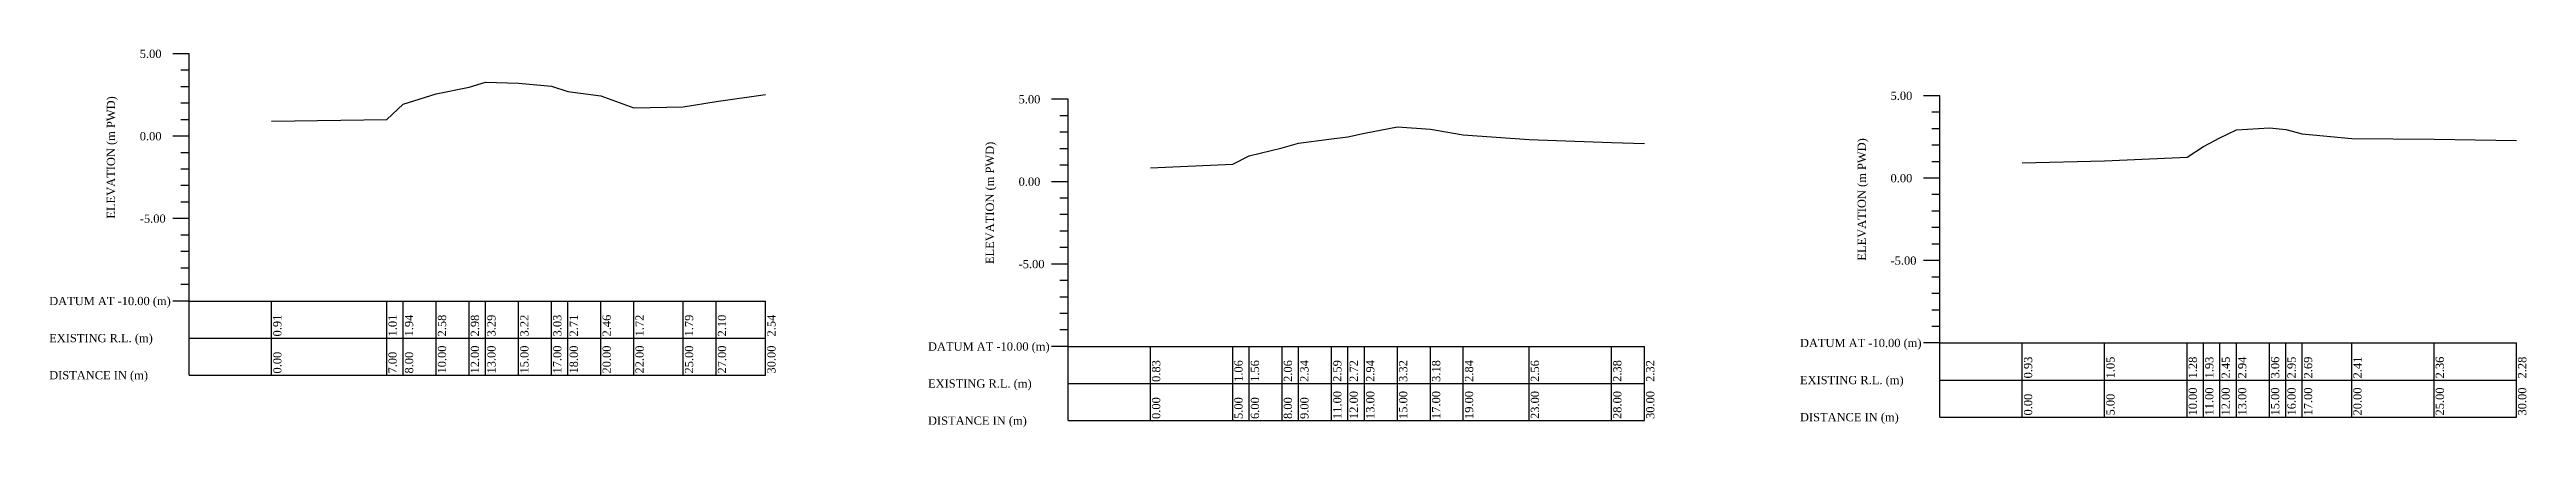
# Model space of a CAD drawing. Header units: metres. Extents: x -148477 to 168932, y -55673 to -2736.
# Drawn here: x 6302.8 to 6453.2, y -12146.1 to -12123.1 of the extents above; entities that cross this region are included whole.
import ezdxf

# ---------------------------------------------------------------- set-up
doc = ezdxf.new("R2010")
doc.units = ezdxf.units.M
doc.styles.add('liza', font='times.ttf', dxfattribs={"height": 2})

msp = doc.modelspace()

# ---------------------------------------------------------------- texts
at = {"color": 6, "linetype": 'Continuous', "lineweight": -3, "ltscale": 0.5, "char_height": 0.5, "attachment_point": 1, "style": 'liza'}
for s, insert, width in [('5.00', (6308.2939, -12123.136), 2), ('5.00', (6361.6542, -12125.8937), 2), ('5.00', (6414.5963, -12125.6816), 2), ('0.00', (6308.2939, -12128.136), 2), ('0.00', (6361.6542, -12130.8937), 2), ('0.00', (6414.5963, -12130.6816), 2), ('-5.00', (6308.2939, -12133.136), 2), ('-5.00', (6361.6542, -12135.8937), 2), ('-5.00', (6414.5963, -12135.6816), 2), ('DATUM AT -10.00 (m)', (6302.7939, -12138.136), 7.5), ('EXISTING R.L. (m)', (6302.7939, -12140.386), 7.5), ('DATUM AT -10.00 (m)', (6356.1542, -12140.8937), 7.5), ('DATUM AT -10.00 (m)', (6409.0963, -12140.6816), 7.5), ('DISTANCE IN (m)', (6302.7939, -12142.636), 7.5), ('EXISTING R.L. (m)', (6356.1542, -12143.1437), 7.5), ('EXISTING R.L. (m)', (6409.0963, -12142.9316), 7.5), ('DISTANCE IN (m)', (6356.1542, -12145.3937), 7.5), ('DISTANCE IN (m)', (6409.0963, -12145.1816), 7.5)]:
    msp.add_mtext(s, dxfattribs=dict(at, insert=insert, width=width))
at = {"color": 6, "linetype": 'Continuous', "lineweight": -3, "ltscale": 0.5, "char_height": 0.5, "attachment_point": 1, "rotation": 90, "style": 'liza'}
for s, insert, width in [('ELEVATION (m PWD)', (6306.2939, -12133.386), 10), ('ELEVATION (m PWD)', (6359.6542, -12136.1437), 10), ('ELEVATION (m PWD)', (6412.5963, -12135.9316), 10), ('0.91', (6316.3939, -12140.536), 2.15), ('1.01', (6323.3939, -12140.536), 2.15), ('1.94', (6324.3939, -12140.536), 2.15), ('2.58', (6326.3939, -12140.536), 2.15), ('2.98', (6328.3939, -12140.536), 2.15), ('3.29', (6329.3939, -12140.536), 2.15), ('3.22', (6331.3939, -12140.536), 2.15), ('3.03', (6333.3939, -12140.536), 2.15), ('2.71', (6334.3939, -12140.536), 2.15), ('2.46', (6336.3939, -12140.536), 2.15), ('1.72', (6338.3939, -12140.536), 2.15), ('1.79', (6341.3939, -12140.536), 2.15), ('2.10', (6343.3939, -12140.536), 2.15), ('2.54', (6346.3939, -12140.536), 2.15), ('0.00', (6316.3939, -12142.786), 2.15), ('7.00', (6323.3939, -12142.786), 2.15), ('8.00', (6324.3939, -12142.786), 2.15), ('10.00', (6326.3939, -12142.786), 2.15), ('12.00', (6328.3939, -12142.786), 2.15), ('13.00', (6329.3939, -12142.786), 2.15), ('15.00', (6331.3939, -12142.786), 2.15), ('17.00', (6333.3939, -12142.786), 2.15), ('18.00', (6334.3939, -12142.786), 2.15), ('20.00', (6336.3939, -12142.786), 2.15), ('22.00', (6338.3939, -12142.786), 2.15), ('25.00', (6341.3939, -12142.786), 2.15), ('27.00', (6343.3939, -12142.786), 2.15), ('30.00', (6346.3939, -12142.786), 2.15), ('0.83', (6369.7542, -12143.2937), 2.15), ('1.06', (6374.7542, -12143.2937), 2.15), ('1.56', (6375.7542, -12143.2937), 2.15), ('2.06', (6377.7542, -12143.2937), 2.15), ('2.34', (6378.7542, -12143.2937), 2.15), ('2.59', (6380.7542, -12143.2937), 2.15), ('2.72', (6381.7542, -12143.2937), 2.15), ('2.94', (6382.7542, -12143.2937), 2.15), ('3.32', (6384.7542, -12143.2937), 2.15), ('3.18', (6386.7542, -12143.2937), 2.15), ('2.84', (6388.7542, -12143.2937), 2.15), ('2.56', (6392.7542, -12143.2937), 2.15), ('2.38', (6397.7542, -12143.2937), 2.15), ('2.32', (6399.7542, -12143.2937), 2.15), ('0.93', (6422.6963, -12143.0816), 2.15), ('1.05', (6427.6963, -12143.0816), 2.15), ('1.28', (6432.6963, -12143.0816), 2.15), ('1.93', (6433.6963, -12143.0816), 2.15), ('2.45', (6434.6963, -12143.0816), 2.15), ('2.94', (6435.6963, -12143.0816), 2.15), ('3.06', (6437.6963, -12143.0816), 2.15), ('2.95', (6438.6963, -12143.0816), 2.15), ('2.69', (6439.6963, -12143.0816), 2.15), ('2.41', (6442.6963, -12143.0816), 2.15), ('2.36', (6447.6963, -12143.0816), 2.15), ('2.28', (6452.6963, -12143.0816), 2.15), ('11.00', (6380.7542, -12145.5437), 2.15), ('12.00', (6381.7542, -12145.5437), 2.15), ('13.00', (6382.7542, -12145.5437), 2.15), ('15.00', (6384.7542, -12145.5437), 2.15), ('17.00', (6386.7542, -12145.5437), 2.15), ('19.00', (6388.7542, -12145.5437), 2.15), ('23.00', (6392.7542, -12145.5437), 2.15), ('28.00', (6397.7542, -12145.5437), 2.15), ('30.00', (6399.7542, -12145.5437), 2.15), ('0.00', (6422.6963, -12145.3316), 2.15), ('5.00', (6427.6963, -12145.3316), 2.15), ('10.00', (6432.6963, -12145.3316), 2.15), ('11.00', (6433.6963, -12145.3316), 2.15), ('12.00', (6434.6963, -12145.3316), 2.15), ('13.00', (6435.6963, -12145.3316), 2.15), ('15.00', (6437.6963, -12145.3316), 2.15), ('16.00', (6438.6963, -12145.3316), 2.15), ('17.00', (6439.6963, -12145.3316), 2.15), ('20.00', (6442.6963, -12145.3316), 2.15), ('25.00', (6447.6963, -12145.3316), 2.15), ('30.00', (6452.6963, -12145.3316), 2.15), ('0.00', (6369.7542, -12145.5437), 2.15), ('5.00', (6374.7542, -12145.5437), 2.15), ('6.00', (6375.7542, -12145.5437), 2.15), ('8.00', (6377.7542, -12145.5437), 2.15), ('9.00', (6378.7542, -12145.5437), 2.15)]:
    msp.add_mtext(s, dxfattribs=dict(at, insert=insert, width=width))

# ---------------------------------------------------------------- linework, layer by layer
at = {"color": 6, "linetype": 'Continuous', "lineweight": -3, "ltscale": 0.5}
for p, q in [((6311.2939, -12123.386), (6310.2939, -12123.386)), ((6311.2939, -12124.386), (6310.7939, -12124.386)), ((6311.2939, -12142.886), (6311.2939, -12123.386)), ((6311.2939, -12125.386), (6310.7939, -12125.386)), ((6417.5963, -12125.9316), (6416.5963, -12125.9316)), ((6417.5963, -12145.4316), (6417.5963, -12125.9316)), ((6311.2939, -12126.386), (6310.7939, -12126.386)), ((6311.2939, -12127.386), (6310.7939, -12127.386)), ((6364.6542, -12126.1437), (6363.6542, -12126.1437)), ((6364.6542, -12127.1437), (6364.1542, -12127.1437)), ((6364.6542, -12145.6437), (6364.6542, -12126.1437)), ((6417.5963, -12126.9316), (6417.0963, -12126.9316)), ((6311.2939, -12128.386), (6310.2939, -12128.386)), ((6364.6542, -12128.1437), (6364.1542, -12128.1437)), ((6417.5963, -12127.9316), (6417.0963, -12127.9316)), ((6417.5963, -12128.9316), (6417.0963, -12128.9316)), ((6311.2939, -12129.386), (6310.7939, -12129.386)), ((6311.2939, -12130.386), (6310.7939, -12130.386)), ((6364.6542, -12129.1437), (6364.1542, -12129.1437)), ((6364.6542, -12130.1437), (6364.1542, -12130.1437)), ((6417.5963, -12129.9316), (6417.0963, -12129.9316)), ((6311.2939, -12131.386), (6310.7939, -12131.386)), ((6364.6542, -12131.1437), (6363.6542, -12131.1437)), ((6417.5963, -12130.9316), (6416.5963, -12130.9316)), ((6417.5963, -12131.9316), (6417.0963, -12131.9316)), ((6311.2939, -12133.386), (6310.2939, -12133.386)), ((6311.2939, -12132.386), (6310.7939, -12132.386)), ((6364.6542, -12132.1437), (6364.1542, -12132.1437)), ((6364.6542, -12133.1437), (6364.1542, -12133.1437)), ((6417.5963, -12132.9316), (6417.0963, -12132.9316)), ((6311.2939, -12134.386), (6310.7939, -12134.386)), ((6364.6542, -12134.1437), (6364.1542, -12134.1437)), ((6417.5963, -12133.9316), (6417.0963, -12133.9316)), ((6417.5963, -12134.9316), (6417.0963, -12134.9316)), ((6311.2939, -12135.386), (6310.7939, -12135.386)), ((6311.2939, -12136.386), (6310.7939, -12136.386)), ((6364.6542, -12136.1437), (6363.6542, -12136.1437)), ((6364.6542, -12135.1437), (6364.1542, -12135.1437)), ((6417.5963, -12135.9316), (6416.5963, -12135.9316)), ((6311.2939, -12137.386), (6310.7939, -12137.386)), ((6364.6542, -12137.1437), (6364.1542, -12137.1437)), ((6417.5963, -12136.9316), (6417.0963, -12136.9316)), ((6417.5963, -12137.9316), (6417.0963, -12137.9316)), ((6311.2939, -12138.386), (6310.2939, -12138.386)), ((6311.2939, -12138.386), (6346.2939, -12138.386)), ((6316.2939, -12142.886), (6316.2939, -12138.386)), ((6323.2939, -12142.886), (6323.2939, -12138.386)), ((6324.2939, -12142.886), (6324.2939, -12138.386)), ((6326.2939, -12142.886), (6326.2939, -12138.386)), ((6328.2939, -12142.886), (6328.2939, -12138.386)), ((6329.2939, -12142.886), (6329.2939, -12138.386)), ((6331.2939, -12142.886), (6331.2939, -12138.386)), ((6333.2939, -12142.886), (6333.2939, -12138.386)), ((6334.2939, -12142.886), (6334.2939, -12138.386)), ((6336.2939, -12142.886), (6336.2939, -12138.386)), ((6338.2939, -12142.886), (6338.2939, -12138.386)), ((6341.2939, -12142.886), (6341.2939, -12138.386)), ((6343.2939, -12142.886), (6343.2939, -12138.386)), ((6346.2939, -12142.886), (6346.2939, -12138.386)), ((6364.6542, -12138.1437), (6364.1542, -12138.1437)), ((6364.6542, -12139.1437), (6364.1542, -12139.1437)), ((6417.5963, -12138.9316), (6417.0963, -12138.9316)), ((6311.2939, -12140.636), (6346.2939, -12140.636)), ((6364.6542, -12140.1437), (6364.1542, -12140.1437)), ((6417.5963, -12140.9316), (6416.5963, -12140.9316)), ((6417.5963, -12139.9316), (6417.0963, -12139.9316)), ((6417.5963, -12140.9316), (6452.5963, -12140.9316)), ((6422.5963, -12145.4316), (6422.5963, -12140.9316)), ((6427.5963, -12145.4316), (6427.5963, -12140.9316)), ((6432.5963, -12145.4316), (6432.5963, -12140.9316)), ((6433.5963, -12145.4316), (6433.5963, -12140.9316)), ((6434.5963, -12145.4316), (6434.5963, -12140.9316)), ((6435.5963, -12145.4316), (6435.5963, -12140.9316)), ((6437.5963, -12145.4316), (6437.5963, -12140.9316)), ((6438.5963, -12145.4316), (6438.5963, -12140.9316)), ((6439.5963, -12145.4316), (6439.5963, -12140.9316)), ((6442.5963, -12145.4316), (6442.5963, -12140.9316)), ((6447.5963, -12145.4316), (6447.5963, -12140.9316)), ((6452.5963, -12145.4316), (6452.5963, -12140.9316)), ((6364.6542, -12141.1437), (6363.6542, -12141.1437)), ((6364.6542, -12141.1437), (6399.6542, -12141.1437)), ((6369.6542, -12145.6437), (6369.6542, -12141.1437)), ((6374.6542, -12145.6437), (6374.6542, -12141.1437)), ((6375.6542, -12145.6437), (6375.6542, -12141.1437)), ((6377.6542, -12145.6437), (6377.6542, -12141.1437)), ((6378.6542, -12145.6437), (6378.6542, -12141.1437)), ((6380.6542, -12145.6437), (6380.6542, -12141.1437)), ((6381.6542, -12145.6437), (6381.6542, -12141.1437)), ((6382.6542, -12145.6437), (6382.6542, -12141.1437)), ((6384.6542, -12145.6437), (6384.6542, -12141.1437)), ((6386.6542, -12145.6437), (6386.6542, -12141.1437)), ((6388.6542, -12145.6437), (6388.6542, -12141.1437)), ((6392.6542, -12145.6437), (6392.6542, -12141.1437)), ((6397.6542, -12145.6437), (6397.6542, -12141.1437)), ((6399.6542, -12145.6437), (6399.6542, -12141.1437)), ((6311.2939, -12142.886), (6346.2939, -12142.886)), ((6364.6542, -12143.3937), (6399.6542, -12143.3937)), ((6417.5963, -12143.1816), (6452.5963, -12143.1816)), ((6417.5963, -12145.4316), (6452.5963, -12145.4316)), ((6364.6542, -12145.6437), (6399.6542, -12145.6437))]:
    msp.add_line(p, q, dxfattribs=at)
for points in [[(6316.2939, -12127.476), (6323.2939, -12127.376), (6324.2939, -12126.446), (6326.2939, -12125.806), (6328.2939, -12125.406), (6329.2939, -12125.096), (6331.2939, -12125.166), (6333.2939, -12125.356), (6334.2939, -12125.676), (6336.2939, -12125.926), (6338.2939, -12126.666), (6341.2939, -12126.596), (6343.2939, -12126.286), (6346.2939, -12125.846)], [(6369.6542, -12130.3137), (6374.6542, -12130.0837), (6375.6542, -12129.5837), (6377.6542, -12129.0837), (6378.6542, -12128.8037), (6380.6542, -12128.5537), (6381.6542, -12128.4237), (6382.6542, -12128.2037), (6384.6542, -12127.8237), (6386.6542, -12127.9637), (6388.6542, -12128.3037), (6392.6542, -12128.5837), (6397.6542, -12128.7637), (6399.6542, -12128.8237)], [(6422.5963, -12130.0016), (6427.5963, -12129.8816), (6432.5963, -12129.6516), (6433.5963, -12129.0016), (6434.5963, -12128.4816), (6435.5963, -12127.9916), (6437.5963, -12127.8716), (6438.5963, -12127.9816), (6439.5963, -12128.2416), (6442.5963, -12128.5216), (6447.5963, -12128.5716), (6452.5963, -12128.6516)]]:
    msp.add_lwpolyline(points, dxfattribs=at)

msp.set_redraw_order([(e.dxf.handle, doc.entitydb.next_handle()) for e in msp.query("TEXT MTEXT ATTDEF DIMENSION ARC_DIMENSION")])  # texts and dimensions are drawn at this point

doc.saveas('drawing.dxf')
